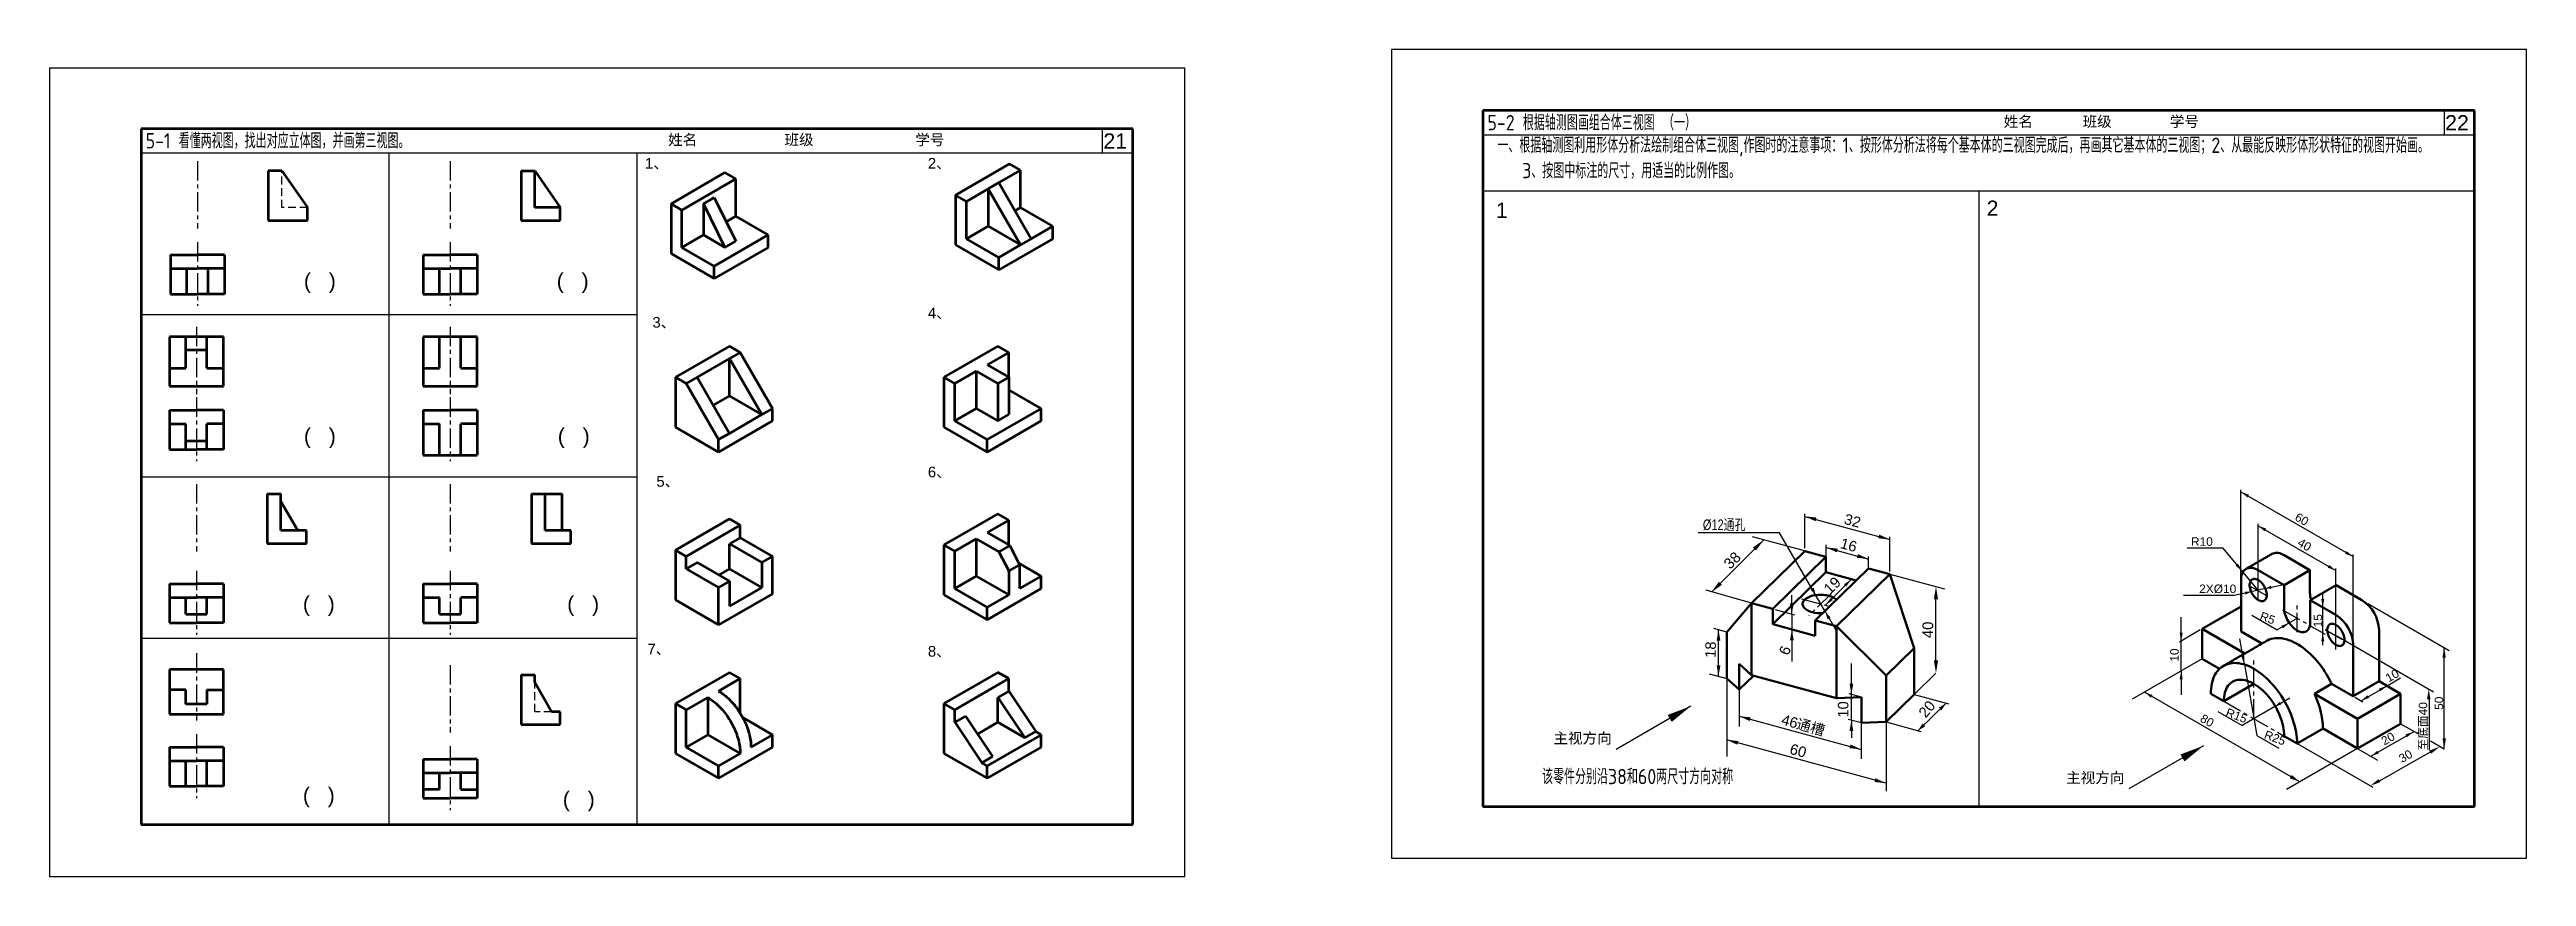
# Model space of a CAD drawing. Header units: inches. Extents: x 19 to 1260, y -758 to 274.
# Drawn here: x 19 to 831, y 3 to 274 of the extents above; entities that cross this region are included whole.
import ezdxf

# ---------------------------------------------------------------- set-up
doc = ezdxf.new("R2010")
doc.units = ezdxf.units.IN
doc.header["$LTSCALE"] = 2
doc.header["$MEASUREMENT"] = 0
for name, pattern in [('CENTER', [50.8, 31.75, -6.35, 6.35, -6.35]), ('HIDDEN', [1.905, 1.27, -0.635]), ('PHANTOM2', [1.25, 0.625, -0.125, 0.125, -0.125, 0.125, -0.125])]:
    doc.linetypes.add(name, pattern=pattern)
for name, color, linetype in [('3中心线层', 7, 'CENTER'), ('4虚线层', 7, 'HIDDEN'), ('双点划线', 7, 'PHANTOM2'), ('文字', 7, 'Continuous'), ('细实线', 7, 'Continuous')]:
    doc.layers.add(name, color=color, linetype=linetype)
doc.layers.add('图层1', color=7, linetype='Continuous', lineweight=50)
doc.layers.add('粗实线', color=7, linetype='Continuous', lineweight=53)
doc.styles.add('SLDTEXTSTYLE0', font='TXT', dxfattribs={"width": 0.75})
doc.styles.get("Standard").update_dxf_attribs({"font": 'arial.ttf', "height": 3.5})
doc.styles.add('汉字', font='gbenor.shx', dxfattribs={"height": 5, "bigfont": 'gbcbig.shx'})
doc.dimstyles.new('Standard$7', dxfattribs={"dimtxt": 8, "dimasz": 8, "dimexe": 0.18, "dimexo": 0.0625, "dimgap": 0.09, "dimtad": 0, "dimtih": 1, "dimtoh": 1, "dimdec": 4, "dimzin": 0, "dimdsep": 46, "dimtxsty": 'Standard', "dimcen": 0.09, "dimadec": 0, "dimazin": 0, "dimtfac": 1, "dimtdec": 4, "dimtofl": 0, "dimtmove": 0, "dimatfit": 3, "dimfxl": 0, "dimtolj": 1, "dimtzin": 0, "dimarcsym": 0})

msp = doc.modelspace()

# ---------------------------------------------------------------- texts
for s, height, p in [('1', 5, (492.97, 218.5)), ('2', 5, (653.8, 219.18)), ('主视方向', 3.5, (511.81, 46.26)), ('主视方向', 3.5, (679.83, 33.3))]:
    msp.add_text(s, height=height).set_placement(p)
at = {"color": 7, "linetype": 'Continuous', "lineweight": 0, "insert": (560.8, 119.73), "char_height": 3.4449, "attachment_point": 1, "style": 'SLDTEXTSTYLE0'}
msp.add_mtext('{\\fArial|b0|i0|c0|p34;%%C12\\fSimSun|b0|i0|c134|p2;\\H1.016x;通孔}', dxfattribs=at)
at = {"color": 7, "linetype": 'Continuous', "lineweight": 0, "attachment_point": 1}
for s, insert, char_height, rotation in [('32', (607.71, 121.63), 3.445, 344.79549), ('60', (755.92, 122.04), 2.8, 330.00269), ('16', (606.47, 113.68), 3.445, 344.79549), ('40', (756.79, 113.7), 2.8, 330.00269), ('18', (561.53, 74.37), 3.445, 88.83195), ('6', (585.6, 76.18), 3.44, 68.04373), ('10', (713.94, 73.07), 2.8, 90), ('10', (784.12, 68.65), 2.8, 29.99731), ('10', (605.04, 54.75), 3.445, 90), ('20', (631.18, 56.59), 3.445, 50.3537), ('46', (587.15, 55.89), 3.445, 344.79549), ('{\\fSimSun|b0|i0|c134|p2;通槽}', (592.06, 54.55), 3.4449, 344.79549), ('80', (724.87, 56.08), 2.8, 330.00269), ('20', (782.74, 47.99), 2.8, 29.99731), ('60', (589.9, 46.28), 3.445, 344.79549), ('30', (788.51, 42.23), 2.8, 29.99731)]:
    msp.add_mtext(s, dxfattribs=dict(at, insert=insert, char_height=char_height, rotation=rotation))
at = {"color": 7, "linetype": 'Continuous', "lineweight": 0, "char_height": 2.8, "attachment_point": 1}
for s, insert in [('{\\fArial|b0|i0|c0|p34;R10}', (720.75, 113.84)), ('{\\fArial|b0|i0|c0|p34;2X%%C10}', (723.44, 98.35))]:
    msp.add_mtext(s, dxfattribs=dict(at, insert=insert))
at = {"attachment_point": 5}
for s, insert, char_height, rotation in [('\\A1;38', (570.44, 106.27), 3.5, 44.30503), ('\\A1;19', (603.19, 98.06), 3.5, 44.30503), ('\\A1;40', (634.54, 83.5), 3.5, 90), ('15', (762.38, 86.49), 2.8, 90), ('{\\fSimSun|b0|i0|c134|p2;至底面}40', (796.96, 51.91), 2.8, 90), ('50', (802.05, 59.46), 2.8, 90)]:
    msp.add_mtext(s, dxfattribs=dict(at, insert=insert, char_height=char_height, rotation=rotation))
at = {"char_height": 2.756, "width": 8.7188, "attachment_point": 1, "rotation": 339.38037}
for s, insert in [('R5', (744.05, 89.53)), ('R15', (732.88, 57.94)), ('R25', (745.48, 50.65))]:
    msp.add_mtext(s, dxfattribs=dict(at, insert=insert))
at = {"layer": '文字'}
for p in [(102.33, 195.39), (185.19, 195.39), (102.33, 144.56), (185.54, 144.56), (101.99, 89.57), (188.62, 89.57), (101.99, 26.86), (187.19, 25.54)]:
    msp.add_text('(   )', height=5, dxfattribs=at).set_placement(p)
at = {"layer": '文字', "color": 7, "char_height": 5, "width": 313.5, "attachment_point": 4, "style": '汉字'}
for s, insert in [('5-2 根据轴测图画组合体三视图 （一）', (490.21, 249.67)), ('5-1 看懂两视图，找出对应立体图，并画第三视图。', (50.48, 243.69)), ('一、根据轴测图利用形体分析法绘制组合体三视图,作图时的注意事项：1、按形体分析法将每个基本体的三视图完成后，再画其它基本体的三视图；2、从最能反映形体形状特征的视图开始画。\\P   3、按图中标注的尺寸，用适当的比例作图。', (493.46, 238.06))]:
    msp.add_mtext(s, dxfattribs=dict(at, insert=insert))
at = {"layer": '文字', "color": 7, "char_height": 3.5, "width": 313.5, "attachment_point": 4}
for s, insert in [('  {\\fSimSun|b0|i0|c134|p2;姓名}            {\\fSimSun|b0|i0|c134|p2;班级}              {\\fSimSun|b0|i0|c134|p2;学号}', (656.68, 249.9)), ('{\\fSimSun|b0|i0|c134|p2;  姓名            班级              学号}', (216.95, 243.92))]:
    msp.add_mtext(s, dxfattribs=dict(at, insert=insert))
at = {"layer": '细实线'}
for s, p in [('1、', (214.13, 234.65)), ('2、', (306.82, 234.65)), ('4、', (306.82, 185.6)), ('3、', (216.54, 182.53)), ('5、', (217.86, 130.41)), ('6、', (306.82, 133.48)), ('7、', (214.91, 75.47)), ('8、', (306.82, 74.72))]:
    msp.add_text(s, height=3.5, dxfattribs=at).set_placement(p)
at = {"layer": '细实线', "color": 7, "ltscale": 0.3, "char_height": 5, "width": 10, "attachment_point": 5}
for s, insert in [('22', (807.95, 249.67)), ('21', (368.23, 243.69))]:
    msp.add_mtext(s, dxfattribs=dict(at, insert=insert))
at = {"layer": '细实线', "insert": (508.1, 37.92), "char_height": 5, "width": 74.4395, "attachment_point": 1, "style": '汉字'}
msp.add_mtext('该零件分别沿38和60两尺寸方向对称', dxfattribs=at)
at = {"layer": '细实线', "char_height": 10, "attachment_point": 1}
for insert in [(578.36, 32.94), (732.4, 37.39)]:
    msp.add_mtext('\\A1;', dxfattribs=dict(at, insert=insert))

# ---------------------------------------------------------------- linework, layer by layer
for p, q in [((18.98, 267.69), (390.98, 267.69)), ((373.98, 239.69), (48.98, 239.69)), ((488.71, 227.38), (813.71, 227.38)), ((737.13, 100.44), (737.13, 129.38)), ((737.13, 128.72), (773.9, 107.5)), ((585.94, 115.29), (559.24, 115.29)), ((594.13, 109.37), (577.07, 113.94)), ((597.7, 94.97), (585.94, 115.29)), ((594.23, 110.22), (594.23, 121.54)), ((594.23, 120.7), (622.09, 113.12)), ((622.09, 102.65), (622.09, 113.97)), ((742.73, 93.33), (742.78, 118.27)), ((742.78, 117.62), (768.24, 102.92)), ((563.74, 95.96), (580.73, 112.96)), ((601.2, 103.27), (601.2, 111.35)), ((601.2, 110.51), (615.12, 106.72)), ((615.12, 103.65), (615.12, 107.57)), ((731.29, 110.24), (719.48, 110.24)), ((737.79, 102.48), (731.29, 110.24)), ((773.9, 79.22), (773.9, 108.15)), ((600.99, 91.58), (609.53, 100.11)), ((622.09, 101.71), (639.97, 96.92)), ((742.78, 96.52), (737.79, 102.48)), ((745.11, 97.05), (750.68, 98.31)), ((768.24, 77.03), (768.24, 103.58)), ((576.73, 92.3), (561.83, 96.5)), ((584.52, 90.12), (590.83, 88.41)), ((589.96, 88.65), (589.96, 94.88)), ((601.07, 89.14), (597.7, 94.97)), ((637.2, 73.5), (637.2, 93.51)), ((734.91, 94.74), (718.31, 94.74)), ((740.46, 96), (734.91, 94.74)), ((745.11, 97.05), (740.46, 96)), ((763.95, 90.87), (763.95, 95.64)), ((763.95, 78.46), (763.95, 90.87)), ((778.7, 92.15), (805.41, 76.73)), ((568.68, 82.77), (564.37, 83.97)), ((565.93, 68.36), (565.93, 83.55)), ((589.96, 88.65), (589.96, 83.58)), ((589.96, 83.58), (589.96, 73.11)), ((601.07, 89.14), (604.45, 83.31)), ((723.83, 83.48), (716.98, 79.52)), ((717.55, 79.85), (717.55, 87.69)), ((740.7, 88.28), (749.03, 83.47)), ((755.62, 87.32), (749.03, 83.47)), ((761.05, 84.19), (764.71, 82.07)), ((768.54, 81.52), (800.25, 63.22)), ((724.4, 74.01), (701.44, 60.75)), ((717.55, 70.05), (717.55, 79.85)), ((738.26, 72.11), (736.77, 80.61)), ((803.75, 44.56), (803.75, 77.54)), ((562.91, 69.13), (568.68, 67.59)), ((568.63, 67.6), (568.63, 42.03)), ((609.48, 62.34), (609.48, 72.47)), ((717.55, 70.05), (717.55, 62.21)), ((738.26, 72.11), (742.33, 48.89)), ((776.52, 60.28), (785.01, 65.18)), ((785.01, 65.18), (789.48, 67.76)), ((572.66, 63.95), (572.66, 51.79)), ((612.75, 61.47), (608.77, 62.53)), ((609.48, 53.91), (609.48, 62.34)), ((630.03, 62.29), (641.37, 59.21)), ((631.31, 50.48), (640.5, 59.45)), ((756.44, 33.69), (705.53, 63.08)), ((748.41, 58.48), (737.49, 52.11)), ((748.41, 58.48), (753.2, 61.27)), ((774.49, 61.45), (777.09, 59.95)), ((798.8, 60.76), (798.8, 44.09)), ((572.66, 55.23), (612.7, 44.34)), ((612.75, 53.03), (608.45, 54.18)), ((609.48, 53.91), (609.48, 48.08)), ((612.7, 53.04), (612.7, 41.28)), ((620.86, 53.39), (620.86, 30.66)), ((620.86, 53.32), (632.18, 50.24)), ((729.53, 56.7), (737.49, 52.11)), ((742.33, 48.89), (749.51, 44.75)), ((779.71, 42.07), (793.86, 50.24)), ((789.48, 52.76), (795.11, 49.53)), ((620.86, 33.26), (568.63, 47.46)), ((775.34, 44.6), (752.11, 31.19)), ((755.54, 46.23), (780.32, 31.92)), ((769.04, 48.23), (781.94, 40.79)), ((799.42, 43.55), (787.82, 37.03)), ((799.23, 47.16), (803.75, 44.56)), ((782.51, 34.07), (787.82, 37.03))]:
    msp.add_line(p, q)
at = {"linetype": 'CENTER', "ltscale": 0.1}
for p, q in [((739.99, 97.97), (745.56, 94.75)), ((593.15, 93.7), (602.32, 91.21)), ((602.92, 95.42), (595.56, 88.24)), ((750.8, 90.1), (761.05, 84.19)), ((755.58, 82.71), (755.58, 91.53)), ((764.75, 83.67), (773.09, 78.86)), ((741.36, 54.42), (741.36, 73.63)), ((731.5, 60.11), (751.3, 48.68))]:
    msp.add_line(p, q, dxfattribs=at)
at = {"color": 7, "linetype": 'Continuous', "lineweight": 0}
msp.add_line((782.98, 66.35), (785.57, 64.85), dxfattribs=at)
for points in [[(737.13, 128.72), (739.25, 126.91), (739.76, 127.79)], [(594.23, 120.7), (597.72, 119.1), (598.05, 120.3)], [(622.09, 113.12), (618.59, 114.72), (618.27, 113.52)], [(742.78, 117.62), (744.91, 115.81), (745.41, 116.68)], [(601.2, 110.51), (604.69, 108.92), (605.01, 110.11)], [(615.12, 106.72), (611.63, 108.32), (611.3, 107.12)], [(773.9, 107.5), (771.77, 109.3), (771.27, 108.43)], [(737.85, 102.41), (736.14, 105.24), (735.37, 104.59)], [(745.11, 97.06), (747.17, 97.01), (746.95, 97.99)], [(768.24, 102.92), (766.12, 104.73), (765.61, 103.86)], [(589.96, 88.65), (590.58, 92.19), (589.34, 92.19)], [(597.79, 94.96), (597.14, 97.31), (596.07, 96.69)], [(600.98, 89.3), (601.62, 86.95), (602.7, 87.57)], [(740.46, 96), (738.4, 96.05), (738.62, 95.07)], [(763.95, 90.87), (764.46, 93.61), (763.45, 93.61)], [(565.93, 83.55), (565.31, 80), (566.55, 80)], [(589.96, 83.58), (589.34, 80.04), (590.58, 80.04)], [(717.55, 79.85), (718.05, 82.59), (717.04, 82.59)], [(753.01, 85.79), (750.38, 84.85), (750.88, 83.98)], [(763.95, 82.51), (763.45, 79.77), (764.46, 79.77)], [(738.26, 72.11), (738.23, 75.18), (737.24, 75)], [(565.93, 68.36), (566.55, 71.9), (565.31, 71.9)], [(609.48, 62.34), (610.1, 65.89), (608.86, 65.89)], [(717.55, 70.05), (717.04, 67.31), (718.05, 67.31)], [(784.99, 65.17), (782.37, 64.24), (782.87, 63.37)], [(640.5, 59.45), (638.14, 58.01), (639, 57.12)], [(705.53, 63.08), (707.65, 61.27), (708.16, 62.14)], [(748.41, 58.48), (750.34, 59.02), (749.83, 59.89)], [(776.52, 60.28), (779.15, 61.21), (778.64, 62.09)], [(572.66, 55.23), (576.15, 53.63), (576.48, 54.83)], [(609.48, 53.91), (608.86, 50.36), (610.1, 50.36)], [(631.31, 50.48), (633.68, 51.92), (632.81, 52.81)], [(793.69, 50.14), (791.06, 49.2), (791.57, 48.33)], [(568.63, 47.46), (572.13, 45.86), (572.45, 47.06)], [(612.7, 44.34), (609.21, 45.94), (608.88, 44.74)], [(779.71, 42.07), (782.34, 43.01), (781.84, 43.88)], [(620.86, 33.26), (617.37, 34.85), (617.04, 33.66)], [(756.44, 33.69), (753.79, 35.95), (753.16, 34.86)]]:
    msp.add_solid(points, dxfattribs=at)
for points in [[(577.24, 110.52), (578.22, 109.52), (580.73, 112.96)], [(566.08, 99.28), (567.06, 98.28), (563.57, 95.84)], [(607.02, 98.37), (607.72, 97.65), (609.52, 100.11)], [(602.7, 93.97), (603.4, 93.25), (600.9, 91.52)], [(804.29, 74.35), (803.17, 74.35), (803.72, 77.71)], [(798.12, 60.76), (799.24, 60.76), (798.68, 64.12)], [(798.87, 43.89), (799.42, 42.91), (802.43, 45.32)], [(804.31, 47.92), (803.19, 47.92), (803.75, 44.56)], [(782.23, 34.57), (782.78, 33.59), (779.57, 32.44)]]:
    msp.add_solid(points)
at = {"layer": '3中心线层', "ltscale": 0.1}
for p, q in [((67.45, 237.08), (67.45, 215.03)), ((150.31, 237.08), (150.31, 215.03)), ((67.45, 210.57), (67.45, 189.63)), ((150.31, 210.57), (150.31, 189.63)), ((67.1, 182.84), (67.1, 160.78)), ((150.31, 182.84), (150.31, 160.78)), ((67.1, 159.7), (67.1, 138.76)), ((150.31, 159.7), (150.31, 138.76)), ((67.1, 131.26), (67.1, 109.21)), ((150.31, 131.26), (150.31, 109.21)), ((67.1, 102.82), (67.1, 81.88)), ((150.31, 102.82), (150.31, 81.88)), ((67.1, 75.81), (67.1, 53.75)), ((150.31, 71.9), (150.31, 49.85)), ((67.1, 49.29), (67.1, 28.35)), ((150.31, 45.39), (150.31, 24.45))]:
    msp.add_line(p, q, dxfattribs=at)
at = {"layer": '4虚线层'}
for p, q in [((95.15, 221.87), (95.15, 233.94)), ((103.51, 221.87), (95.15, 221.87)), ((178.01, 56.68), (178.01, 66.24)), ((183.53, 56.68), (178.01, 56.68))]:
    msp.add_line(p, q, dxfattribs=at)
at = {"layer": '双点划线'}
for points in [[(636.5, 93.51), (637.9, 93.51), (637.2, 97.71)], [(636.5, 73.5), (637.9, 73.5), (637.2, 69.3)]]:
    msp.add_solid(points, dxfattribs=at)
at = {"layer": '图层1', "color": 7, "linetype": 'Continuous'}
for p, q in [((594.19, 109.34), (576.73, 92.3)), ((601.15, 107.44), (583.69, 90.41)), ((601.15, 107.44), (594.19, 109.34)), ((601.15, 107.44), (601.15, 102.38)), ((759.75, 103.09), (751.3, 107.97)), ((601.15, 102.38), (583.69, 85.34)), ((615.08, 103.66), (597.62, 86.62)), ((601.15, 102.38), (611.02, 99.7)), ((622.04, 101.77), (604.59, 84.73)), ((622.04, 101.77), (615.08, 103.66)), ((630.09, 77.54), (622.04, 101.77)), ((737.16, 99.81), (737.16, 82.97)), ((751.27, 98.19), (742.81, 103.07)), ((751.27, 98.19), (759.75, 103.09)), ((751.27, 90.72), (751.27, 98.19)), ((759.75, 95.61), (759.75, 103.09)), ((759.82, 93.26), (768.3, 98.15)), ((776.75, 93.27), (768.3, 98.15)), ((568.68, 82.77), (576.73, 92.3)), ((576.73, 68.68), (576.73, 92.3)), ((583.69, 90.41), (576.73, 92.3)), ((583.69, 90.41), (583.69, 85.34)), ((724.43, 83.79), (737.16, 91.14)), ((759.82, 93.26), (759.82, 85.78)), ((768.27, 88.38), (759.82, 93.26)), ((568.68, 67.59), (568.68, 82.77)), ((583.69, 85.34), (597.62, 81.56)), ((604.59, 84.73), (597.62, 86.62)), ((597.62, 81.56), (597.62, 86.62)), ((604.59, 84.73), (620.91, 68.58)), ((604.59, 61.11), (604.59, 84.73)), ((724.43, 83.79), (738.37, 75.74)), ((724.43, 73.99), (724.43, 83.79)), ((737.16, 82.97), (744.03, 79.01)), ((782.41, 66.64), (782.41, 83.48)), ((630.09, 77.54), (620.91, 68.58)), ((630.09, 62.36), (630.09, 77.54)), ((730.08, 70.72), (724.43, 73.99)), ((773.93, 61.74), (773.93, 78.58)), ((572.7, 63.91), (568.68, 67.59)), ((572.7, 72.35), (572.7, 63.91)), ((576.73, 68.68), (572.7, 72.35)), ((577.4, 68.49), (572.7, 63.91)), ((604.59, 61.11), (576.73, 68.68)), ((620.91, 53.39), (620.91, 68.58)), ((731.5, 60.11), (741.4, 65.83)), ((761.2, 62.56), (766.85, 65.83)), ((766.85, 65.83), (773.93, 61.74)), ((773.93, 61.74), (782.41, 66.64)), ((782.41, 66.64), (789.48, 62.56)), ((612.75, 61.47), (604.59, 61.11)), ((612.75, 53.03), (612.75, 61.47)), ((620.91, 53.39), (630.09, 62.36)), ((727.26, 62.56), (731.5, 60.11)), ((761.2, 62.56), (775.34, 54.4)), ((775.34, 54.4), (789.48, 62.56)), ((789.48, 62.56), (789.48, 52.76)), ((620.91, 53.39), (612.75, 53.03)), ((755.54, 46.23), (764.03, 51.13)), ((775.34, 44.6), (764.03, 51.13)), ((775.34, 54.4), (775.34, 44.6)), ((775.34, 44.6), (789.48, 52.76)), ((751.3, 48.68), (755.54, 46.23))]:
    msp.add_line(p, q, dxfattribs=at)
at = {"layer": '图层1', "color": 7, "linetype": 'Continuous', "flags": 128}
for points in [[(751.3, 107.97), (750.81, 108.23), (750.32, 108.44), (749.83, 108.59), (749.36, 108.69), (748.91, 108.74), (748.47, 108.73), (748.05, 108.66), (747.66, 108.54), (747.3, 108.37)], [(742.81, 103.07), (742.32, 103.33), (741.83, 103.54), (741.35, 103.69), (740.88, 103.79), (740.42, 103.84), (739.98, 103.83), (739.57, 103.76), (739.18, 103.64), (738.81, 103.47), (738.48, 103.24), (738.18, 102.96), (737.91, 102.63), (737.69, 102.26), (737.5, 101.84), (737.35, 101.38), (737.24, 100.89), (737.18, 100.36), (737.16, 99.81)], [(745.64, 94.91), (745.62, 95.32), (745.56, 95.75), (745.45, 96.2), (745.3, 96.65), (745.12, 97.09), (744.9, 97.53), (744.65, 97.96), (744.38, 98.36), (744.07, 98.74), (743.75, 99.08), (743.42, 99.38), (743.07, 99.64), (742.73, 99.85), (742.38, 100.02), (742.04, 100.13), (741.71, 100.18), (741.4, 100.18), (741.11, 100.13), (740.84, 100.02), (740.61, 99.86), (740.41, 99.65), (740.24, 99.39), (740.12, 99.09), (740.03, 98.74), (739.99, 98.37), (739.99, 97.97), (740.03, 97.54), (740.12, 97.11), (740.24, 96.66), (740.41, 96.21), (740.61, 95.76), (740.84, 95.33), (741.11, 94.92), (741.4, 94.53), (741.71, 94.17), (742.04, 93.84), (742.38, 93.56), (742.73, 93.33), (743.07, 93.14), (743.42, 93), (743.75, 92.92), (744.07, 92.89), (744.38, 92.91), (744.65, 93), (744.9, 93.13), (745.12, 93.32), (745.3, 93.56), (745.45, 93.84), (745.56, 94.16), (745.62, 94.52), (745.64, 94.91)], [(604.58, 93.41), (604.41, 93.57), (604.09, 93.81), (603.72, 94.04), (603.31, 94.24), (602.87, 94.43), (602.39, 94.59), (601.89, 94.73), (601.36, 94.84), (600.81, 94.92), (600.25, 94.98), (599.68, 95.01), (599.11, 95.01), (598.55, 94.98), (597.99, 94.92), (597.44, 94.84), (596.91, 94.73), (596.4, 94.6), (595.93, 94.43), (595.48, 94.25), (595.07, 94.05), (594.7, 93.82), (594.38, 93.58), (594.1, 93.32), (593.87, 93.05), (593.69, 92.78), (593.57, 92.49), (593.5, 92.2), (593.48, 91.9), (593.52, 91.61), (593.62, 91.32), (593.77, 91.04), (593.97, 90.76), (594.22, 90.5), (594.52, 90.25), (594.86, 90.01), (595.25, 89.8), (595.68, 89.6), (596.14, 89.43), (596.63, 89.28), (596.63, 89.28)], [(759.82, 85.78), (759.79, 85.29), (759.73, 84.84), (759.62, 84.42), (759.47, 84.03), (759.28, 83.69), (759.05, 83.4), (758.78, 83.16), (758.49, 82.97), (758.16, 82.83), (757.8, 82.75), (757.42, 82.73), (757.03, 82.76), (756.61, 82.85), (756.19, 82.99), (755.76, 83.19), (755.32, 83.44), (754.89, 83.74), (754.47, 84.09), (754.06, 84.48), (753.66, 84.9), (753.28, 85.36), (752.92, 85.85), (752.6, 86.37), (752.3, 86.9), (752.03, 87.45), (751.8, 88.01), (751.61, 88.57), (751.46, 89.12), (751.35, 89.67), (751.29, 90.2), (751.27, 90.72)], [(771.1, 80.21), (771.08, 80.63), (771.01, 81.06), (770.91, 81.5), (770.76, 81.95), (770.58, 82.4), (770.36, 82.84), (770.11, 83.26), (769.83, 83.66), (769.53, 84.04), (769.21, 84.38), (768.87, 84.69), (768.53, 84.95), (768.18, 85.16), (767.83, 85.32), (767.49, 85.43), (767.17, 85.49), (766.85, 85.49), (766.56, 85.43), (766.3, 85.33), (766.07, 85.16), (765.86, 84.95), (765.7, 84.69), (765.57, 84.39), (765.49, 84.05), (765.45, 83.67), (765.45, 83.27), (765.49, 82.85), (765.57, 82.41), (765.7, 81.96), (765.86, 81.51), (766.07, 81.07), (766.3, 80.64), (766.56, 80.22), (766.85, 79.83), (767.17, 79.47), (767.49, 79.15), (767.83, 78.87), (768.18, 78.63), (768.53, 78.44), (768.87, 78.3), (769.21, 78.22), (769.53, 78.19), (769.83, 78.22), (770.11, 78.3), (770.36, 78.44), (770.58, 78.62), (770.76, 78.86), (770.91, 79.14), (771.01, 79.46), (771.08, 79.82), (771.1, 80.21)], [(745.54, 79.88), (745.81, 80.03), (746.4, 80.3), (747.02, 80.51), (747.67, 80.67), (748.34, 80.77), (749.04, 80.82), (749.75, 80.8), (750.49, 80.73), (751.24, 80.6), (752, 80.41), (752.78, 80.17), (753.56, 79.87), (754.35, 79.52), (755.14, 79.11), (755.94, 78.65), (756.73, 78.14), (757.52, 77.59), (758.3, 76.98), (759.08, 76.33), (759.84, 75.63), (760.59, 74.9), (761.33, 74.12), (762.04, 73.31), (762.74, 72.46), (763.41, 71.59), (764.06, 70.68), (764.68, 69.75), (765.27, 68.79), (765.83, 67.82), (766.36, 66.83), (766.85, 65.83)], [(755.54, 46.23), (755.52, 47.14), (755.45, 48.08), (755.35, 49.03), (755.2, 50), (755.01, 50.98), (754.77, 51.98), (754.5, 52.98), (754.19, 53.98), (753.84, 54.99), (753.45, 55.99), (753.02, 56.99), (752.56, 57.98), (752.06, 58.96), (751.54, 59.93), (750.98, 60.88), (750.39, 61.81), (749.77, 62.72), (749.13, 63.6), (748.47, 64.46), (747.78, 65.28), (747.08, 66.07), (746.36, 66.83), (745.62, 67.54), (744.87, 68.22), (744.11, 68.86), (743.34, 69.45), (742.57, 70), (741.79, 70.5), (741.01, 70.94), (740.23, 71.34), (739.46, 71.69), (738.69, 71.99), (737.93, 72.23), (737.18, 72.42), (736.44, 72.55), (735.72, 72.63), (735.01, 72.65), (734.33, 72.62), (733.66, 72.53), (733.02, 72.39), (732.41, 72.19), (731.82, 71.94), (731.26, 71.63), (730.73, 71.28), (730.24, 70.87), (729.78, 70.41), (729.35, 69.9), (728.96, 69.35), (728.61, 68.75), (728.3, 68.1), (728.02, 67.42), (727.79, 66.7), (727.6, 65.93), (727.45, 65.14), (727.34, 64.31), (727.28, 63.45), (727.26, 62.56)], [(731.5, 60.11), (731.52, 60.86), (731.59, 61.58), (731.7, 62.27), (731.85, 62.93), (732.05, 63.54), (732.28, 64.12), (732.56, 64.65), (732.88, 65.14), (733.24, 65.58), (733.63, 65.97), (734.06, 66.3), (734.52, 66.59), (735.01, 66.81), (735.53, 66.99), (736.07, 67.11), (736.64, 67.17), (737.23, 67.17), (737.84, 67.12), (738.47, 67.01), (739.1, 66.84), (739.75, 66.62), (740.41, 66.34), (741.07, 66.01), (741.73, 65.63), (742.39, 65.2), (743.05, 64.72), (743.69, 64.19), (744.33, 63.62), (744.96, 63.01), (745.57, 62.36), (746.16, 61.67), (746.73, 60.96), (747.27, 60.21), (747.79, 59.44), (748.28, 58.64), (748.74, 57.83), (749.17, 57), (749.56, 56.15), (749.92, 55.3), (750.23, 54.45), (750.51, 53.6), (750.75, 52.75), (750.95, 51.9), (751.1, 51.07), (751.21, 50.26), (751.28, 49.46), (751.3, 48.68)]]:
    msp.add_lwpolyline(points, dxfattribs=at)
at = {"layer": '图层1', "color": 7, "linetype": 'Continuous'}
for centre, radius, start, end in [((767.27, 95.73), 7.52, 180.84759, 197.79284), ((770.18, 82.95), 12.25, 2.489, 57.511), ((599.38, 99.84), 10.92, 255.39706, 273.26546), ((761.69, 78.05), 12.25, 2.489, 57.511), ((736.38, 50.35), 27.66, 1.6072, 26.18775)]:
    msp.add_arc(centre, radius, start, end, dxfattribs=at)
for points in [[(747.3, 108.37), (738.81, 103.47)], [(745.54, 79.88), (731.4, 71.72)]]:
    msp.add_open_spline(points, degree=1, dxfattribs=at)
at = {"layer": '粗实线', "color": 7}
for p, q in [((813.71, 253.67), (488.71, 253.67)), ((488.71, 253.67), (488.71, 25.67)), ((813.71, 25.67), (813.71, 253.67)), ((373.98, 247.69), (48.98, 247.69)), ((48.98, 247.69), (48.98, 19.69)), ((373.98, 19.69), (373.98, 247.69)), ((240.33, 233.33), (222.65, 223.12)), ((243.86, 231.29), (226.19, 221.08)), ((243.86, 231.29), (240.33, 233.33)), ((243.86, 219.04), (243.86, 231.29)), ((222.65, 223.12), (222.65, 206.79)), ((226.19, 221.08), (222.65, 223.12)), ((226.19, 208.83), (226.19, 221.08)), ((236.79, 225.16), (233.26, 223.12)), ((233.26, 223.12), (233.26, 212.92)), ((233.26, 223.12), (240.33, 208.83)), ((236.79, 225.16), (243.86, 210.88)), ((233.26, 212.92), (226.19, 208.83)), ((233.26, 212.92), (240.33, 208.83)), ((254.47, 212.92), (236.79, 202.71)), ((243.86, 219.04), (240.72, 217.23)), ((254.47, 212.92), (243.86, 219.04)), ((254.47, 208.83), (254.47, 212.92)), ((222.65, 206.79), (236.79, 198.63)), ((236.79, 202.71), (226.19, 208.83)), ((254.47, 208.83), (236.79, 198.63)), ((240.33, 208.83), (243.86, 210.88)), ((236.79, 198.63), (236.79, 202.71)), ((488.71, 25.67), (813.71, 25.67)), ((48.98, 19.69), (373.98, 19.69))]:
    msp.add_line(p, q, dxfattribs=at)
at = {"layer": '粗实线'}
for p, q in [((333.6, 236.17), (315.93, 225.96)), ((337.14, 234.13), (333.6, 236.17)), ((95.15, 233.94), (90.68, 233.94)), ((90.68, 233.94), (90.68, 217.63)), ((95.15, 233.94), (103.51, 221.87)), ((173.54, 233.94), (173.54, 217.63)), ((173.54, 233.94), (178.01, 233.94)), ((178.01, 221.87), (178.01, 233.94)), ((178.01, 233.94), (186.37, 221.87)), ((326.53, 228.01), (319.46, 223.92)), ((330.07, 230.05), (326.53, 228.01)), ((326.53, 228.01), (337.14, 209.63)), ((326.53, 228.01), (326.53, 215.76)), ((337.14, 234.13), (330.07, 230.05)), ((330.07, 230.05), (340.68, 211.68)), ((337.14, 221.88), (337.14, 234.13)), ((103.51, 217.63), (103.51, 221.87)), ((186.37, 221.87), (178.01, 221.87)), ((186.37, 217.63), (186.37, 221.87)), ((315.93, 225.96), (315.93, 209.63)), ((319.46, 223.92), (315.93, 225.96)), ((319.46, 211.68), (319.46, 223.92)), ((337.14, 221.88), (335.37, 220.86)), ((347.75, 215.76), (337.14, 221.88)), ((90.68, 217.63), (103.51, 217.63)), ((173.54, 217.63), (186.37, 217.63)), ((326.53, 215.76), (319.46, 211.68)), ((330.07, 205.55), (319.46, 211.68)), ((326.53, 215.76), (337.14, 209.63)), ((347.75, 211.67), (330.07, 201.47)), ((340.68, 211.68), (337.14, 209.63)), ((347.75, 215.76), (340.68, 211.68)), ((347.75, 211.67), (347.75, 215.76)), ((58.59, 206.35), (67.45, 206.35)), ((58.59, 206.35), (58.59, 193.52)), ((76.3, 206.35), (67.45, 206.35)), ((76.3, 206.35), (76.3, 193.52)), ((141.45, 206.35), (150.31, 206.35)), ((141.45, 206.35), (141.45, 193.52)), ((159.16, 206.35), (150.31, 206.35)), ((159.16, 206.35), (159.16, 193.52)), ((315.93, 209.63), (330.07, 201.47)), ((337.14, 209.63), (330.07, 205.55)), ((330.07, 201.47), (330.07, 205.55)), ((58.59, 201.88), (67.45, 201.88)), ((63.97, 193.52), (63.97, 201.88)), ((76.3, 201.88), (67.45, 201.88)), ((70.92, 193.52), (70.92, 201.88)), ((141.45, 201.88), (150.31, 201.88)), ((146.83, 193.52), (146.83, 201.88)), ((159.16, 201.88), (150.31, 201.88)), ((153.78, 193.52), (153.78, 201.88)), ((58.59, 193.52), (67.45, 193.52)), ((76.3, 193.52), (67.45, 193.52)), ((141.45, 193.52), (150.31, 193.52)), ((159.16, 193.52), (150.31, 193.52)), ((75.96, 179.5), (58.24, 179.5)), ((58.24, 179.5), (58.24, 163.41)), ((63.63, 169.24), (63.63, 179.5)), ((70.58, 169.24), (70.58, 179.5)), ((75.96, 163.41), (75.96, 179.5)), ((159.16, 179.5), (141.45, 179.5)), ((141.45, 179.5), (141.45, 163.41)), ((146.83, 169.24), (146.83, 179.5)), ((153.78, 169.24), (153.78, 179.5)), ((159.16, 163.41), (159.16, 179.5)), ((63.63, 175.31), (70.58, 175.31)), ((241.78, 176.47), (224.1, 166.26)), ((241.78, 172.39), (231.17, 166.26)), ((245.31, 174.43), (241.78, 176.47)), ((245.31, 174.43), (241.78, 172.39)), ((241.78, 172.39), (252.38, 154.02)), ((241.78, 160.14), (241.78, 172.39)), ((245.31, 174.43), (255.92, 156.06)), ((329.78, 176.47), (312.1, 166.26)), ((333.31, 174.43), (326.24, 170.35)), ((333.31, 174.43), (329.78, 176.47)), ((333.31, 166.26), (333.31, 174.43)), ((58.24, 169.24), (63.63, 169.24)), ((58.24, 163.41), (75.96, 163.41)), ((70.58, 169.24), (75.96, 169.24)), ((141.45, 169.24), (146.83, 169.24)), ((141.45, 163.41), (159.16, 163.41)), ((153.78, 169.24), (159.16, 169.24)), ((224.1, 166.26), (224.1, 149.93)), ((227.63, 164.22), (224.1, 166.26)), ((231.17, 166.26), (227.63, 164.22)), ((227.63, 164.22), (238.24, 145.85)), ((231.17, 166.26), (241.78, 147.89)), ((312.1, 166.26), (312.1, 149.93)), ((315.63, 164.22), (312.1, 166.26)), ((322.7, 168.3), (315.63, 164.22)), ((315.63, 151.97), (315.63, 164.22)), ((322.7, 168.3), (329.78, 164.22)), ((322.7, 168.3), (322.7, 156.06)), ((326.24, 170.35), (333.31, 166.26)), ((333.31, 166.26), (329.78, 164.22)), ((329.78, 164.22), (329.78, 151.97)), ((333.31, 166.26), (333.31, 154.02)), ((58.24, 155.47), (67.1, 155.47)), ((58.24, 155.47), (58.24, 142.64)), ((75.96, 155.47), (67.1, 155.47)), ((75.96, 155.47), (75.96, 142.64)), ((141.45, 155.47), (150.31, 155.47)), ((141.45, 155.47), (141.45, 140.74)), ((159.16, 155.47), (150.31, 155.47)), ((159.16, 155.47), (159.16, 140.74)), ((241.78, 160.14), (236.47, 157.08)), ((252.38, 154.02), (241.78, 160.14)), ((255.92, 156.06), (252.38, 154.02)), ((255.92, 151.97), (255.92, 156.06)), ((322.7, 156.06), (315.63, 151.97)), ((322.7, 156.06), (329.78, 151.97)), ((343.92, 156.06), (326.24, 145.85)), ((343.92, 156.06), (333.31, 162.18)), ((343.92, 151.97), (343.92, 156.06)), ((58.24, 151), (63.63, 151)), ((63.63, 142.64), (63.63, 151)), ((75.96, 151), (70.58, 151)), ((70.58, 142.64), (70.58, 151)), ((141.45, 151), (146.83, 151)), ((146.83, 140.74), (146.83, 151)), ((159.16, 151), (153.78, 151)), ((153.78, 140.74), (153.78, 151)), ((224.1, 149.93), (238.24, 141.77)), ((255.92, 151.97), (238.24, 141.77)), ((241.78, 147.89), (238.24, 145.85)), ((252.38, 154.02), (241.78, 147.89)), ((312.1, 149.93), (326.24, 141.77)), ((326.24, 145.85), (315.63, 151.97)), ((343.92, 151.97), (326.24, 141.77)), ((329.78, 151.97), (333.31, 154.02)), ((58.24, 142.64), (67.1, 142.64)), ((63.63, 145.49), (70.58, 145.49)), ((75.96, 142.64), (67.1, 142.64)), ((141.45, 140.74), (159.16, 140.74)), ((238.24, 141.77), (238.24, 145.85)), ((326.24, 141.77), (326.24, 145.85)), ((90.34, 128.12), (90.34, 111.81)), ((90.34, 128.12), (94.81, 128.12)), ((94.81, 116.05), (94.81, 128.12)), ((100.32, 116.05), (94.81, 125.6)), ((176.96, 128.12), (176.96, 111.81)), ((176.96, 128.12), (181.43, 128.12)), ((181.43, 116.05), (181.43, 128.12)), ((181.43, 128.12), (186.95, 128.12)), ((186.95, 116.05), (186.95, 128.12)), ((103.17, 116.05), (94.81, 116.05)), ((103.17, 111.81), (103.17, 116.05)), ((189.79, 116.05), (181.43, 116.05)), ((189.79, 111.81), (189.79, 116.05)), ((241.78, 119.83), (224.1, 109.62)), ((245.31, 117.79), (227.63, 107.58)), ((245.31, 117.79), (241.78, 119.83)), ((245.31, 113.71), (241.78, 111.67)), ((245.31, 113.71), (245.31, 117.79)), ((245.31, 113.71), (255.92, 107.58)), ((329.78, 121.54), (312.1, 111.33)), ((333.31, 119.5), (326.24, 115.42)), ((326.24, 115.42), (333.63, 111.15)), ((333.31, 119.5), (329.78, 121.54)), ((333.31, 111.33), (333.31, 119.5)), ((90.34, 111.81), (103.17, 111.81)), ((176.96, 111.81), (189.79, 111.81)), ((227.63, 107.58), (224.1, 109.62)), ((224.1, 109.62), (224.1, 93.29)), ((227.63, 103.5), (227.63, 107.58)), ((231.17, 105.54), (227.63, 103.5)), ((231.17, 105.54), (241.78, 99.42)), ((241.78, 103.5), (241.78, 111.67)), ((241.78, 111.67), (252.38, 105.54)), ((252.38, 105.54), (255.92, 107.58)), ((252.38, 105.54), (252.38, 97.38)), ((255.92, 95.34), (255.92, 107.58)), ((312.1, 111.33), (312.1, 95)), ((315.63, 109.29), (312.1, 111.33)), ((322.7, 113.38), (315.63, 109.29)), ((315.63, 97.05), (315.63, 109.29)), ((322.7, 113.38), (330.09, 109.11)), ((322.7, 113.38), (322.7, 101.13)), ((333.63, 111.15), (330.09, 109.11)), ((330.09, 109.11), (333.31, 102.8)), ((333.63, 111.15), (336.85, 104.84)), ((58.24, 98.6), (67.1, 98.6)), ((58.24, 98.6), (58.24, 85.77)), ((75.96, 98.6), (67.1, 98.6)), ((75.96, 98.6), (75.96, 85.77)), ((141.45, 98.6), (150.31, 98.6)), ((141.45, 98.6), (141.45, 85.77)), ((159.16, 98.6), (150.31, 98.6)), ((159.16, 98.6), (159.16, 85.77)), ((227.63, 103.5), (238.24, 97.38)), ((241.78, 103.5), (238.24, 101.46)), ((241.78, 99.42), (238.24, 97.38)), ((252.38, 97.38), (241.78, 103.5)), ((241.78, 99.42), (241.78, 91.25)), ((322.7, 101.13), (315.63, 97.05)), ((322.7, 101.13), (333.31, 95)), ((336.85, 104.84), (333.31, 102.8)), ((333.31, 102.8), (333.31, 95)), ((343.92, 101.13), (336.58, 105.36)), ((336.85, 104.84), (336.85, 97.05)), ((343.92, 101.13), (336.85, 97.05)), ((343.92, 97.04), (343.92, 101.13)), ((58.24, 94.13), (67.1, 94.13)), ((63.63, 88.61), (63.63, 94.13)), ((75.96, 94.13), (67.1, 94.13)), ((70.58, 88.61), (70.58, 94.13)), ((141.45, 94.13), (146.83, 94.13)), ((146.83, 88.61), (146.83, 94.13)), ((159.16, 94.13), (153.78, 94.13)), ((153.78, 88.61), (153.78, 94.13)), ((224.1, 93.29), (238.24, 85.13)), ((238.24, 85.13), (238.24, 97.38)), ((255.92, 95.34), (238.24, 85.13)), ((252.38, 97.38), (241.78, 91.25)), ((312.1, 95), (326.24, 86.84)), ((326.24, 90.92), (315.63, 97.05)), ((343.92, 97.04), (326.24, 86.84)), ((333.31, 95), (326.24, 90.92)), ((326.24, 86.84), (326.24, 90.92)), ((58.24, 85.77), (67.1, 85.77)), ((63.63, 88.61), (70.58, 88.61)), ((75.96, 85.77), (67.1, 85.77)), ((141.45, 85.77), (150.31, 85.77)), ((146.83, 88.61), (153.78, 88.61)), ((159.16, 85.77), (150.31, 85.77)), ((75.96, 70.48), (58.24, 70.48)), ((58.24, 70.48), (58.24, 55.85)), ((75.96, 55.85), (75.96, 70.48)), ((173.54, 68.76), (173.54, 52.45)), ((173.54, 68.76), (178.01, 68.76)), ((178.01, 66.24), (178.01, 68.76)), ((183.53, 56.68), (178.01, 66.24)), ((241.78, 69.55), (224.1, 59.35)), ((245.31, 67.51), (238.24, 63.43)), ((245.31, 67.51), (241.78, 69.55)), ((245.31, 56.23), (245.31, 67.51)), ((329.78, 69.55), (312.1, 59.35)), ((333.31, 67.51), (315.63, 57.31)), ((333.31, 67.51), (329.78, 69.55)), ((333.31, 63.43), (333.31, 67.51)), ((63.63, 63.81), (58.24, 63.81)), ((63.63, 59.19), (63.63, 63.81)), ((70.58, 59.19), (63.63, 59.19)), ((70.58, 63.81), (75.96, 63.81)), ((70.58, 63.81), (70.58, 59.19)), ((224.1, 59.35), (224.1, 43.02)), ((227.63, 57.31), (224.1, 59.35)), ((234.7, 61.39), (227.63, 57.31)), ((227.63, 45.06), (227.63, 57.31)), ((234.7, 61.39), (234.7, 49.14)), ((312.1, 59.35), (312.1, 43.02)), ((315.63, 57.31), (312.1, 59.35)), ((315.63, 53.22), (315.63, 57.31)), ((333.31, 63.43), (329.78, 61.39)), ((329.78, 53.22), (329.78, 61.39)), ((329.78, 61.39), (338.61, 48.12)), ((333.31, 63.43), (342.15, 50.16)), ((58.24, 55.85), (75.96, 55.85)), ((173.54, 52.45), (186.37, 52.45)), ((186.37, 56.68), (183.53, 56.68)), ((186.37, 52.45), (186.37, 56.68)), ((234.7, 49.14), (227.63, 45.06)), ((234.7, 49.14), (245.31, 43.02)), ((255.92, 49.14), (246.15, 54.78)), ((255.92, 49.14), (248.85, 45.06)), ((255.92, 45.06), (255.92, 49.14)), ((319.17, 55.26), (315.63, 53.22)), ((315.63, 53.22), (324.47, 39.96)), ((319.17, 55.26), (328.01, 42)), ((329.78, 53.22), (323.1, 49.37)), ((343.92, 49.14), (326.24, 38.93)), ((338.61, 48.12), (329.78, 53.22)), ((338.61, 48.12), (342.15, 50.16)), ((343.92, 49.14), (342.15, 50.16)), ((343.92, 45.06), (343.92, 49.14)), ((58.24, 45.07), (67.1, 45.07)), ((58.24, 45.07), (58.24, 32.24)), ((58.24, 40.6), (67.1, 40.6)), ((63.63, 32.24), (63.63, 40.6)), ((75.96, 45.07), (67.1, 45.07)), ((75.96, 40.6), (67.1, 40.6)), ((70.58, 32.24), (70.58, 40.6)), ((75.96, 45.07), (75.96, 32.24)), ((141.45, 41.17), (150.31, 41.17)), ((141.45, 41.17), (141.45, 28.33)), ((159.16, 41.17), (150.31, 41.17)), ((159.16, 41.17), (159.16, 28.33)), ((224.1, 43.02), (238.24, 34.85)), ((238.24, 38.93), (227.63, 45.06)), ((255.92, 45.06), (238.24, 34.85)), ((245.31, 43.02), (238.24, 38.93)), ((312.1, 43.02), (326.24, 34.85)), ((324.47, 39.96), (328.01, 42)), ((343.92, 45.06), (326.24, 34.85)), ((141.45, 36.7), (150.31, 36.7)), ((146.83, 31.18), (146.83, 36.7)), ((159.16, 36.7), (150.31, 36.7)), ((153.78, 31.18), (153.78, 36.7)), ((238.24, 34.85), (238.24, 38.93)), ((326.24, 38.93), (324.47, 39.96)), ((326.24, 34.85), (326.24, 38.93)), ((58.24, 32.24), (67.1, 32.24)), ((75.96, 32.24), (67.1, 32.24)), ((146.83, 31.18), (141.45, 31.18)), ((141.45, 28.33), (150.31, 28.33)), ((159.16, 28.33), (150.31, 28.33)), ((153.78, 31.18), (159.16, 31.18))]:
    msp.add_line(p, q, dxfattribs=at)
at = {"layer": '粗实线', "flags": 128}
for points in [[(234.7, 61.39), (235.15, 61.12), (235.6, 60.82), (236.05, 60.51), (236.5, 60.18), (236.94, 59.82), (237.38, 59.45), (237.81, 59.06), (238.24, 58.65), (238.66, 58.22), (239.07, 57.78), (239.48, 57.32), (239.88, 56.85), (240.27, 56.36), (240.64, 55.86), (241.01, 55.35), (241.37, 54.82), (241.71, 54.29), (242.04, 53.75), (242.36, 53.19), (242.67, 52.64), (242.96, 52.07), (243.23, 51.5), (243.49, 50.93), (243.74, 50.35), (243.96, 49.77), (244.18, 49.19), (244.37, 48.61), (244.55, 48.03), (244.71, 47.45), (244.85, 46.87), (244.97, 46.3), (245.07, 45.73), (245.16, 45.17), (245.23, 44.62), (245.27, 44.08), (245.3, 43.54), (245.31, 43.02)], [(238.24, 63.43), (238.69, 63.16), (239.14, 62.87), (239.59, 62.55), (240.03, 62.22), (240.47, 61.86), (240.91, 61.49), (241.35, 61.1), (241.77, 60.69), (242.19, 60.26), (242.61, 59.82), (243.02, 59.36), (243.41, 58.89), (243.8, 58.4), (244.18, 57.9), (244.55, 57.39), (244.9, 56.86), (245.25, 56.33), (245.58, 55.79), (245.9, 55.24), (246.2, 54.68), (246.49, 54.11), (246.77, 53.54), (247.03, 52.97), (247.27, 52.39), (247.5, 51.81), (247.71, 51.23), (247.91, 50.65), (248.08, 50.07), (248.24, 49.49), (248.38, 48.91), (248.5, 48.34), (248.61, 47.78), (248.69, 47.22), (248.76, 46.66), (248.81, 46.12), (248.84, 45.58), (248.85, 45.06)]]:
    msp.add_lwpolyline(points, dxfattribs=at)
at = {"layer": '细实线', "color": 7}
for p, q in [((830.71, 273.67), (458.71, 273.67)), ((458.71, 273.67), (458.71, 8.67)), ((830.71, 8.67), (830.71, 273.67)), ((18.98, 267.69), (18.98, 2.69)), ((390.98, 2.69), (390.98, 267.69)), ((803.71, 253.67), (803.71, 245.67)), ((363.98, 247.69), (363.98, 239.69)), ((488.71, 245.67), (813.71, 245.67)), ((211.48, 239.69), (211.48, 19.69)), ((651.21, 227.38), (651.21, 25.67)), ((458.71, 8.67), (830.71, 8.67)), ((18.98, 2.69), (390.98, 2.69))]:
    msp.add_line(p, q, dxfattribs=at)
at = {"layer": '细实线'}
for p, q in [((130.23, 133.69), (130.23, 239.69)), ((211.48, 186.69), (48.98, 186.69)), ((48.98, 133.69), (211.48, 133.69)), ((130.23, 19.69), (130.23, 133.69)), ((211.48, 80.69), (48.98, 80.69))]:
    msp.add_line(p, q, dxfattribs=at)
at = {"layer": '细实线', "color": 7, "linetype": 'Continuous'}
msp.add_line((630.09, 62.36), (637.2, 69.3), dxfattribs=at)

msp.set_redraw_order([(e.dxf.handle, doc.entitydb.next_handle()) for e in msp.query("TEXT MTEXT ATTDEF DIMENSION ARC_DIMENSION")])  # texts and dimensions are drawn at this point

# ---------------------------------------------------------------- leaders
for points in [[(556.87, 58.49), (532.34, 44.32)], [(724.9, 45.53), (700.36, 31.36)]]:
    msp.add_leader(points, dimstyle='Standard$7', override={"dimgap": 0.09, "dimtad": 0})

doc.saveas('drawing.dxf')
